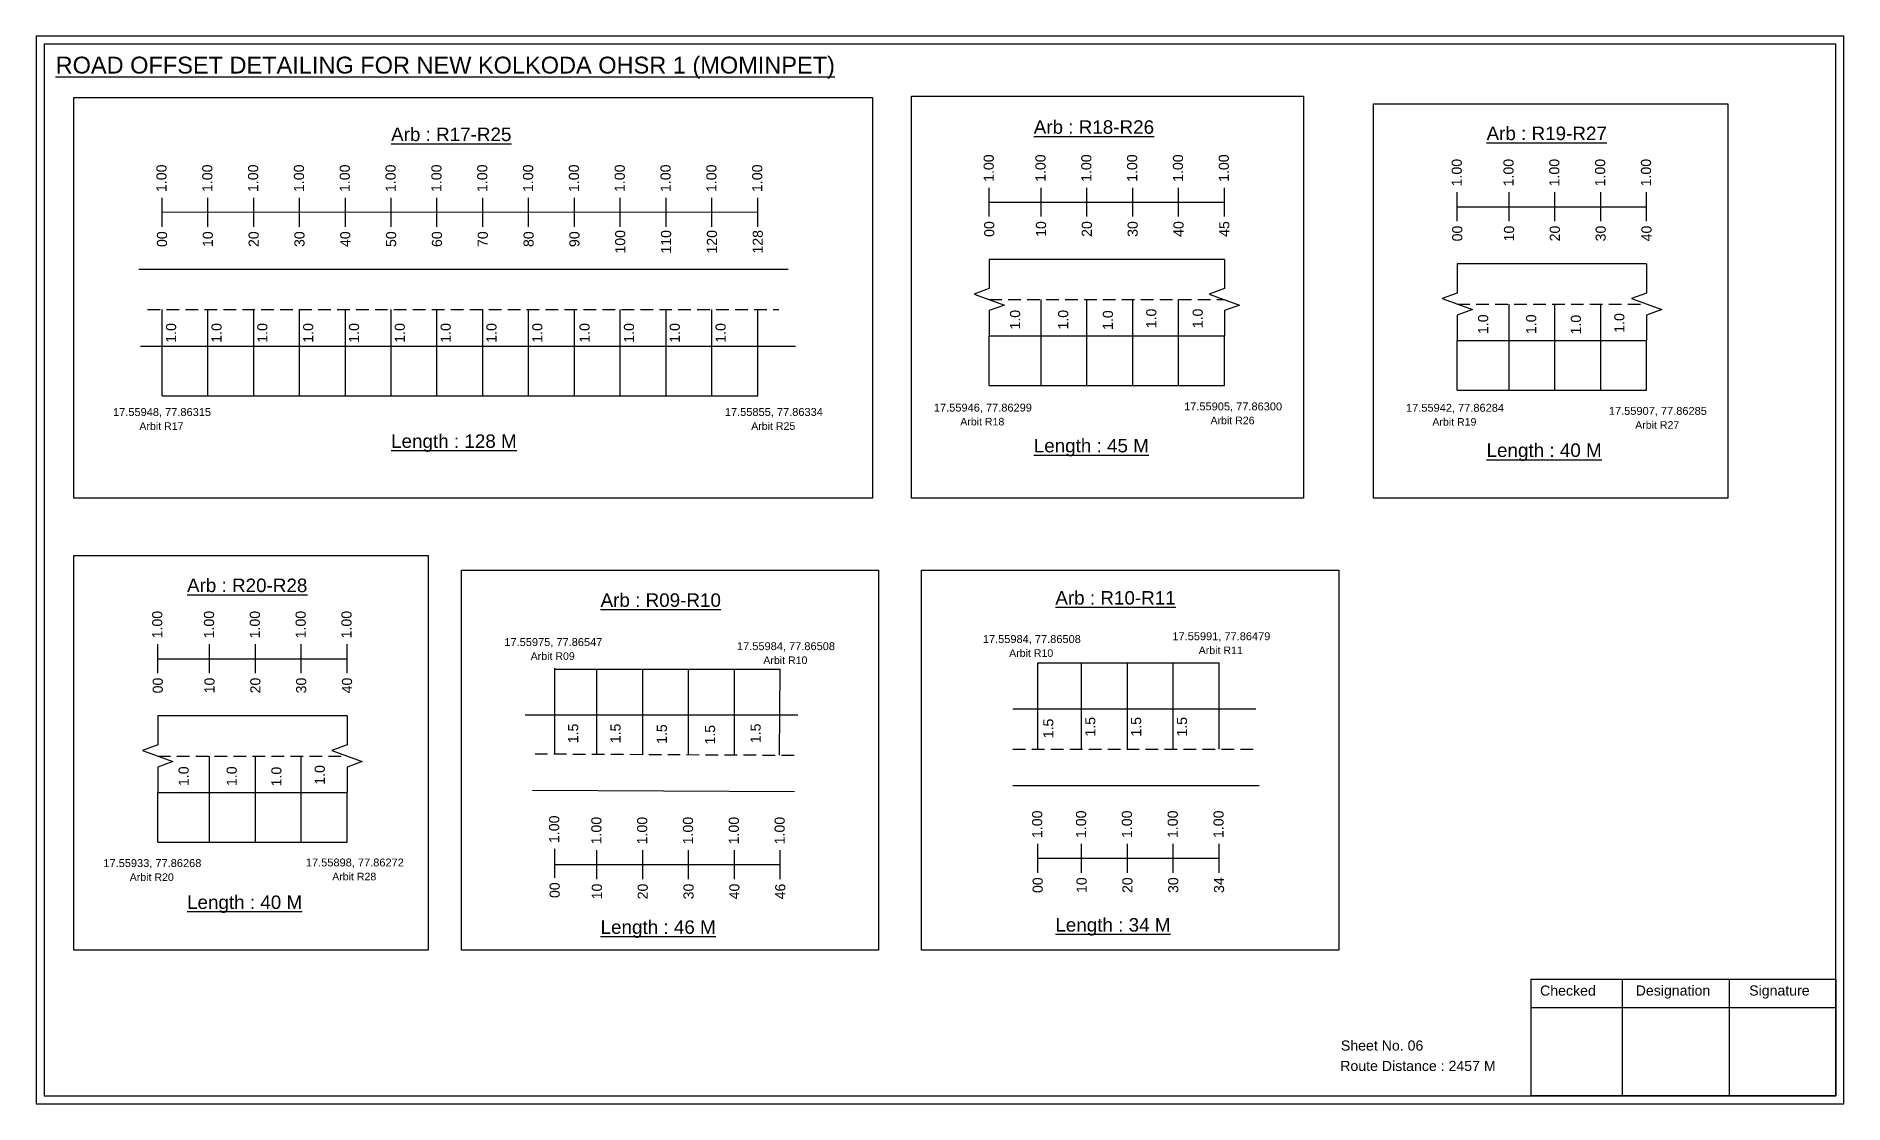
# Model space of a CAD drawing. Header units: inches. Extents: x -117 to 51867, y -12715 to 3423.
# Drawn here: x 3574 to 4110, y -2006 to -1690 of the extents above; entities that cross this region are included whole.
import ezdxf

# ---------------------------------------------------------------- set-up
doc = ezdxf.new("R2010")
doc.units = ezdxf.units.IN
doc.header["$MEASUREMENT"] = 0
doc.linetypes.add('DASHED2', pattern=[0.375, 0.25, -0.125])
doc.layers.add('PDF_Geometry', color=7, linetype='Continuous')
doc.layers.add('PDF_Text', color=5, linetype='Continuous')
doc.styles.add('PDF Arial', font='arial.ttf')
doc.styles.get("Standard").update_dxf_attribs({"font": 'arial.ttf'})

msp = doc.modelspace()

# ---------------------------------------------------------------- texts
at = {"color": 242, "true_color": 0xcd2027}
for s, height, p in [('%%UROAD OFFSET DETAILING FOR NEW KOLKODA OHSR 1 (MOMINPET)', 5, (3579.8, -1700.59)), ('%%UArb : R17-R25', 4, (3679.36, -1720.64)), ('%%UArb : R18-R26', 4, (3870.08, -1718.47)), ('%%UArb : R19-R27', 4, (4004.46, -1720.34)), ('%%ULength : 128 M', 4, (3679.36, -1811.64)), ('%%ULength : 45 M', 4, (3870.08, -1812.97)), ('%%ULength : 40 M', 4, (4004.46, -1814.34)), ('%%UArb : R20-R28', 4, (3618.8, -1854.42)), ('%%UArb : R09-R10', 4, (3741.53, -1858.8)), ('%%UArb : R10-R11', 4, (3876.49, -1858.13)), ('%%ULength : 40 M', 4, (3618.8, -1948.42)), ('%%ULength : 46 M', 4, (3741.53, -1955.8)), ('%%ULength : 34 M', 4, (3876.49, -1955.13))]:
    msp.add_text(s, height=height, dxfattribs=at).set_placement(p)
at = {"color": 217, "true_color": 0x93278f}
for s, p in [('1.00', (3858.21, -1732.74)), ('1.00', (3873.58, -1732.74)), ('1.00', (3887.18, -1732.74)), ('1.00', (3900.78, -1732.74)), ('1.00', (3914.38, -1732.74)), ('1.00', (3927.98, -1732.74)), ('1.00', (3997.11, -1734.07)), ('1.00', (4012.47, -1734.07)), ('1.00', (4026.07, -1734.07)), ('1.00', (4039.67, -1734.07)), ('1.00', (4053.27, -1734.07)), ('1.00', (3612.71, -1735.74)), ('1.00', (3626.31, -1735.74)), ('1.00', (3639.91, -1735.74)), ('1.00', (3653.51, -1735.74)), ('1.00', (3667.11, -1735.74)), ('1.00', (3680.71, -1735.74)), ('1.00', (3694.31, -1735.74)), ('1.00', (3707.91, -1735.74)), ('1.00', (3721.51, -1735.74)), ('1.00', (3735.11, -1735.74)), ('1.00', (3748.71, -1735.74)), ('1.00', (3762.31, -1735.74)), ('1.00', (3775.91, -1735.74)), ('1.00', (3789.51, -1735.74)), ('00', (3612.86, -1752.06)), ('10', (3626.46, -1752.06)), ('20', (3640.06, -1752.06)), ('30', (3653.66, -1752.06)), ('40', (3667.26, -1752.06)), ('50', (3680.86, -1752.06)), ('60', (3694.46, -1752.06)), ('70', (3708.06, -1752.06)), ('80', (3721.66, -1752.06)), ('90', (3735.26, -1752.06)), ('100', (3748.86, -1754.01)), ('110', (3762.46, -1754.01)), ('120', (3776.06, -1754.01)), ('128', (3789.66, -1754.01)), ('00', (3858.36, -1749.06)), ('10', (3873.73, -1749.06)), ('20', (3887.33, -1749.06)), ('30', (3900.93, -1749.06)), ('40', (3914.53, -1749.06)), ('45', (3928.13, -1749.06)), ('00', (3997.26, -1750.39)), ('10', (4012.62, -1750.39)), ('20', (4026.22, -1750.39)), ('30', (4039.82, -1750.39)), ('40', (4053.42, -1750.39)), ('1.00', (3611.45, -1868.15)), ('1.00', (3626.82, -1868.15)), ('1.00', (3640.42, -1868.15)), ('1.00', (3654.02, -1868.15)), ('1.00', (3667.62, -1868.15)), ('00', (3611.6, -1884.47)), ('10', (3626.97, -1884.47)), ('20', (3640.57, -1884.47)), ('30', (3654.17, -1884.47)), ('40', (3667.77, -1884.47)), ('1.00', (3872.59, -1927.37)), ('1.00', (3885.62, -1927.37)), ('1.00', (3899.22, -1927.37)), ('1.00', (3912.82, -1927.37)), ('1.00', (3926.42, -1927.37)), ('1.00', (3729.25, -1928.86)), ('1.00', (3741.77, -1929.25)), ('1.00', (3755.37, -1929.25)), ('1.00', (3768.97, -1929.25)), ('1.00', (3782.57, -1929.25)), ('1.00', (3796.17, -1929.25)), ('00', (3729.4, -1945.18)), ('10', (3741.93, -1945.57)), ('20', (3755.53, -1945.57)), ('30', (3769.13, -1945.57)), ('40', (3782.73, -1945.57)), ('46', (3796.33, -1945.57)), ('00', (3872.74, -1943.69)), ('10', (3885.77, -1943.69)), ('20', (3899.37, -1943.69)), ('30', (3912.97, -1943.69)), ('34', (3926.57, -1943.69))]:
    msp.add_text(s, height=3, rotation=90, dxfattribs=at).set_placement(p)
for s, p in [('1.0', (3615.56, -1780.45)), ('1.0', (3629.05, -1780.45)), ('1.0', (3642.65, -1780.45)), ('1.0', (3656.25, -1780.45)), ('1.0', (3669.85, -1780.45)), ('1.0', (3683.45, -1780.45)), ('1.0', (3697.05, -1780.45)), ('1.0', (3710.65, -1780.45)), ('1.0', (3724.25, -1780.45)), ('1.0', (3738.28, -1780.45)), ('1.0', (3751.45, -1780.45)), ('1.0', (3765.05, -1780.45)), ('1.0', (3778.65, -1780.45)), ('1.0', (3866.04, -1776.54)), ('1.0', (3880.31, -1776.54)), ('1.0', (3893.57, -1776.66)), ('1.0', (3906.46, -1776.16)), ('1.0', (3920.23, -1776.16)), ('1.0', (4004.94, -1777.87)), ('1.0', (4019.2, -1777.87)), ('1.0', (4032.47, -1778)), ('1.0', (4045.36, -1777.5)), ('1.5', (3734.89, -1899.26)), ('1.5', (3747.46, -1899.26)), ('1.5', (3789.03, -1899.23)), ('1.5', (3875.89, -1897.79)), ('1.5', (3888.36, -1897.29)), ('1.5', (3901.96, -1897.29)), ('1.5', (3915.56, -1897.29)), ('1.5', (3761.2, -1899.45)), ('1.5', (3775.52, -1899.65)), ('1.0', (3619.28, -1911.95)), ('1.0', (3633.55, -1911.95)), ('1.0', (3646.81, -1912.07)), ('1.0', (3659.7, -1911.57))]:
    msp.add_text(s, height=3, rotation=90).set_placement(p)
at = {"color": 5}
for s, height, p in [('17.55948, 77.86315', 2.34, (3596.84, -1802.18)), ('17.55855, 77.86334', 2.34, (3778.41, -1802.16)), ('17.55946, 77.86299', 2.34, (3840.45, -1800.87)), ('17.55905, 77.86300', 2.34, (3914.7, -1800.51)), ('Arbit R26', 2.246, (3922.53, -1804.63)), ('17.55942, 77.86284', 2.34, (3980.56, -1800.92)), ('17.55907, 77.86285', 2.34, (4040.76, -1801.84)), ('Arbit R17', 2.246, (3604.66, -1806.31)), ('Arbit R25', 2.246, (3786.23, -1806.29)), ('Arbit R18', 2.246, (3848.27, -1804.99)), ('Arbit R19', 2.246, (3988.38, -1805.05)), ('Arbit R27', 2.246, (4048.58, -1805.97)), ('17.55991, 77.86479', 2.34, (3911.22, -1868.69)), ('17.55975, 77.86547', 2.34, (3712.97, -1870.42)), ('Arbit R09', 2.246, (3720.79, -1874.54)), ('17.55984, 77.86508', 2.34, (3782.01, -1871.64)), ('17.55984, 77.86508', 2.34, (3854.97, -1869.52)), ('Arbit R10', 2.246, (3862.79, -1873.65)), ('Arbit R11', 2.246, (3919.04, -1872.81)), ('Arbit R10', 2.246, (3789.83, -1875.76)), ('17.55933, 77.86268', 2.34, (3593.97, -1935.98)), ('17.55898, 77.86272', 2.34, (3654.06, -1935.8)), ('Arbit R20', 2.246, (3601.79, -1940.11)), ('Arbit R28', 2.246, (3661.88, -1939.92))]:
    msp.add_text(s, height=height, dxfattribs=at).set_placement(p)
for s, p in [('Sheet No. 06', (3961.23, -1990.43)), ('Route Distance : 2457 M', (3961.04, -1996.48))]:
    msp.add_text(s, height=3).set_placement(p)
at = {"layer": 'PDF_Text', "color": 7, "attachment_point": 7, "style": 'PDF Arial'}
for s, insert, char_height in [('Checked', (4020.34, -1974.18), 3.001), ('Designation', (4048.72, -1975.01), 3.0006), ('Signature', (4082.4, -1975.01), 3.001)]:
    msp.add_mtext(s, dxfattribs=dict(at, insert=insert, char_height=char_height))

# ---------------------------------------------------------------- linework, layer by layer
at = {"color": 217, "true_color": 0x93278f}
for p, q in [((3611.38, -1746.03), (3611.38, -1737.48)), ((3624.98, -1746.03), (3624.98, -1737.48)), ((3638.58, -1746.03), (3638.58, -1737.48)), ((3652.18, -1746.03), (3652.18, -1737.48)), ((3665.78, -1746.03), (3665.78, -1737.48)), ((3679.38, -1746.03), (3679.38, -1737.48)), ((3692.98, -1746.03), (3692.98, -1737.48)), ((3706.58, -1746.03), (3706.58, -1737.48)), ((3720.18, -1746.03), (3720.18, -1737.48)), ((3733.78, -1746.03), (3733.78, -1737.48)), ((3747.38, -1746.03), (3747.38, -1737.48)), ((3760.98, -1746.03), (3760.98, -1737.48)), ((3774.58, -1746.03), (3774.58, -1737.48)), ((3788.18, -1746.03), (3788.18, -1737.48)), ((3856.88, -1743.04), (3856.88, -1734.48)), ((3872.25, -1743.04), (3872.25, -1734.48)), ((3885.85, -1743.04), (3885.85, -1734.48)), ((3899.45, -1743.04), (3899.45, -1734.48)), ((3913.05, -1743.04), (3913.05, -1734.48)), ((3926.65, -1743.04), (3926.65, -1734.48)), ((3995.78, -1744.37), (3995.78, -1735.81)), ((4011.15, -1744.37), (4011.15, -1735.81)), ((4024.75, -1744.37), (4024.75, -1735.81)), ((4038.35, -1744.37), (4038.35, -1735.81)), ((4051.95, -1744.37), (4051.95, -1735.81)), ((3611.38, -1741.76), (3788.18, -1741.65)), ((3856.88, -1738.77), (3926.65, -1738.77)), ((3995.78, -1740.1), (4051.95, -1740.1)), ((3610.12, -1878.44), (3610.12, -1869.89)), ((3625.49, -1878.44), (3625.49, -1869.89)), ((3639.09, -1878.44), (3639.09, -1869.89)), ((3652.69, -1878.44), (3652.69, -1869.89)), ((3666.29, -1878.44), (3666.29, -1869.89)), ((3610.12, -1874.18), (3666.29, -1874.18)), ((3727.93, -1939.16), (3727.93, -1930.6)), ((3740.45, -1939.54), (3740.45, -1930.99)), ((3754.05, -1939.54), (3754.05, -1930.99)), ((3767.65, -1939.54), (3767.65, -1930.99)), ((3781.25, -1939.54), (3781.25, -1930.99)), ((3794.85, -1939.54), (3794.85, -1930.99)), ((3871.26, -1937.67), (3871.26, -1929.11)), ((3884.29, -1937.67), (3884.29, -1929.11)), ((3897.89, -1937.67), (3897.89, -1929.11)), ((3911.49, -1937.67), (3911.49, -1929.11)), ((3925.09, -1937.67), (3925.09, -1929.11)), ((3727.93, -1935.27), (3794.85, -1935.26)), ((3871.26, -1933.4), (3925.09, -1933.38))]:
    msp.add_line(p, q, dxfattribs=at)
for p, q in [((3797.24, -1758.76), (3604.54, -1758.76)), ((3926.65, -1755.76), (3856.88, -1755.76)), ((4051.95, -1757.09), (3995.78, -1757.09)), ((3872.25, -1793.18), (3872.25, -1767.65)), ((3885.85, -1793.18), (3885.85, -1767.65)), ((3899.45, -1793.18), (3899.45, -1767.65)), ((3913.05, -1793.18), (3913.05, -1767.65)), ((4011.15, -1794.51), (4011.15, -1768.98)), ((4024.75, -1794.51), (4024.75, -1768.98)), ((4038.35, -1794.51), (4038.35, -1768.98)), ((3611.38, -1796.18), (3611.38, -1770.64)), ((3624.98, -1796.18), (3624.98, -1770.64)), ((3638.58, -1796.18), (3638.58, -1770.64)), ((3652.18, -1796.18), (3652.18, -1770.64)), ((3665.78, -1796.18), (3665.78, -1770.64)), ((3679.38, -1796.18), (3679.38, -1770.64)), ((3692.98, -1796.18), (3692.98, -1770.64)), ((3706.58, -1796.18), (3706.58, -1770.64)), ((3720.18, -1796.18), (3720.18, -1770.64)), ((3733.78, -1796.18), (3733.78, -1770.64)), ((3747.38, -1796.18), (3747.38, -1770.64)), ((3760.98, -1796.18), (3760.98, -1770.64)), ((3774.58, -1796.18), (3774.58, -1770.64)), ((3788.18, -1796.18), (3788.18, -1770.64)), ((3856.88, -1778.45), (3926.65, -1778.45)), ((3856.88, -1793.18), (3856.88, -1778.45)), ((3926.65, -1793.18), (3926.65, -1778.45)), ((3995.78, -1779.78), (4051.95, -1779.78)), ((3995.78, -1794.51), (3995.78, -1779.78)), ((4051.95, -1794.51), (4051.95, -1779.78)), ((3604.97, -1781.44), (3613.03, -1781.44)), ((3613.03, -1781.44), (3799.37, -1781.44)), ((3727.93, -1902.54), (3727.93, -1877.01)), ((3740.45, -1902.59), (3740.45, -1877.31)), ((3754.05, -1902.65), (3754.05, -1877.31)), ((3767.65, -1902.59), (3767.65, -1877.31)), ((3781.25, -1902.84), (3781.25, -1877.31)), ((3794.62, -1902.81), (3794.85, -1877.31)), ((3871.26, -1900.97), (3871.26, -1875.43)), ((3884.29, -1900.97), (3884.29, -1875.43)), ((3897.89, -1900.97), (3897.89, -1875.43)), ((3911.49, -1900.97), (3911.49, -1875.43)), ((3925.09, -1900.97), (3925.09, -1875.43)), ((3666.29, -1891.17), (3610.12, -1891.17)), ((3800.1, -1890.98), (3719.14, -1890.98)), ((3863.91, -1889.08), (3935.95, -1889.08)), ((3625.49, -1928.59), (3625.49, -1903.05)), ((3639.09, -1928.59), (3639.09, -1903.05)), ((3652.69, -1928.59), (3652.69, -1903.05)), ((3610.12, -1913.85), (3666.29, -1913.85)), ((3610.12, -1928.59), (3610.12, -1913.85)), ((3666.29, -1928.59), (3666.29, -1913.85)), ((3721.35, -1913.19), (3799.08, -1913.62)), ((3863.91, -1911.77), (3936.95, -1911.77))]:
    msp.add_line(p, q)
at = {"linetype": 'DASHED2', "ltscale": 15}
for p, q in [((3856.88, -1767.65), (3926.65, -1767.65)), ((3995.78, -1768.98), (4051.95, -1768.98)), ((3607.09, -1770.64), (3794.47, -1770.64)), ((3610.12, -1903.05), (3666.29, -1903.05)), ((3722.07, -1902.4), (3800.35, -1902.81)), ((3863.91, -1900.97), (3936.45, -1900.97))]:
    msp.add_line(p, q, dxfattribs=at)
at = {"color": 5}
for p, q in [((3611.38, -1796.18), (3788.18, -1796.18)), ((3856.88, -1793.18), (3926.65, -1793.18)), ((3995.78, -1794.51), (4051.95, -1794.51)), ((3727.93, -1877.31), (3794.85, -1877.31)), ((3871.26, -1875.43), (3925.09, -1875.43)), ((3610.12, -1928.59), (3666.29, -1928.59))]:
    msp.add_line(p, q, dxfattribs=at)
for points in [[(3585.23, -1707.73), (3822.19, -1707.73), (3822.19, -1826.55), (3585.23, -1826.55)], [(3833.78, -1707.34), (3950.13, -1707.34), (3950.13, -1826.55), (3833.78, -1826.55)], [(3970.88, -1709.54), (4076.05, -1709.54), (4076.05, -1826.55), (3970.88, -1826.55)], [(3585.23, -1843.61), (3690.39, -1843.61), (3690.39, -1960.63), (3585.23, -1960.63)], [(3700.22, -1847.95), (3824.03, -1847.95), (3824.03, -1960.63), (3700.22, -1960.63)], [(3836.8, -1847.95), (3960.6, -1847.95), (3960.6, -1960.63), (3836.8, -1960.63)]]:
    msp.add_lwpolyline(points, close=True)
at = {"linetype": 'Continuous'}
for points in [[(3856.88, -1755.76), (3856.88, -1764.37), (3852.38, -1766.01), (3861.38, -1769.28), (3856.88, -1770.92), (3856.88, -1778.45)], [(3926.65, -1755.76), (3926.65, -1764.37), (3922.15, -1766.01), (3931.15, -1769.28), (3926.65, -1770.92), (3926.65, -1778.45)], [(3995.78, -1757.09), (3995.78, -1765.7), (3991.28, -1767.34), (4000.28, -1770.61), (3995.78, -1772.25), (3995.78, -1779.78)], [(4051.95, -1757.09), (4051.95, -1765.7), (4047.45, -1767.34), (4056.45, -1770.61), (4051.95, -1772.25), (4051.95, -1779.78)], [(4051.95, -1757.09), (4051.95, -1765.7), (4047.45, -1767.34), (4056.45, -1770.61), (4051.95, -1772.25), (4051.95, -1779.78)], [(3610.12, -1891.17), (3610.12, -1899.78), (3605.63, -1901.41), (3614.62, -1904.69), (3610.12, -1906.33), (3610.12, -1913.85)], [(3666.29, -1891.17), (3666.29, -1899.78), (3661.8, -1901.41), (3670.79, -1904.69), (3666.29, -1906.33), (3666.29, -1913.85)], [(3666.29, -1891.17), (3666.29, -1899.78), (3661.8, -1901.41), (3670.79, -1904.69), (3666.29, -1906.33), (3666.29, -1913.85)]]:
    msp.add_lwpolyline(points, dxfattribs=at)
at = {"layer": 'PDF_Geometry'}
for points in [[(3574.02, -1689.51), (3574.02, -2006.22), (4110.49, -2006.22), (4110.49, -1689.51)], [(3576.35, -1691.84), (3576.35, -2003.81), (4108.08, -2003.81), (4108.08, -1691.84)]]:
    msp.add_lwpolyline(points, close=True, dxfattribs=at)
at = {"layer": 'PDF_Geometry', "color": 242, "true_color": 0xcc1f26}
msp.add_lwpolyline([(4108.08, -2003.9), (4017.73, -2003.9), (4017.73, -1969.29), (4108.08, -1969.29)], close=True, dxfattribs=at)
for points in [[(4044.71, -1969.29), (4044.71, -2003.9)], [(4076.44, -1969.29), (4076.44, -2003.9)], [(4017.73, -1977.66), (4108.08, -1977.66)]]:
    msp.add_lwpolyline(points, dxfattribs=at)

msp.set_redraw_order([(e.dxf.handle, doc.entitydb.next_handle()) for e in msp.query("TEXT MTEXT ATTDEF DIMENSION ARC_DIMENSION")])  # texts and dimensions are drawn at this point

doc.saveas('drawing.dxf')
